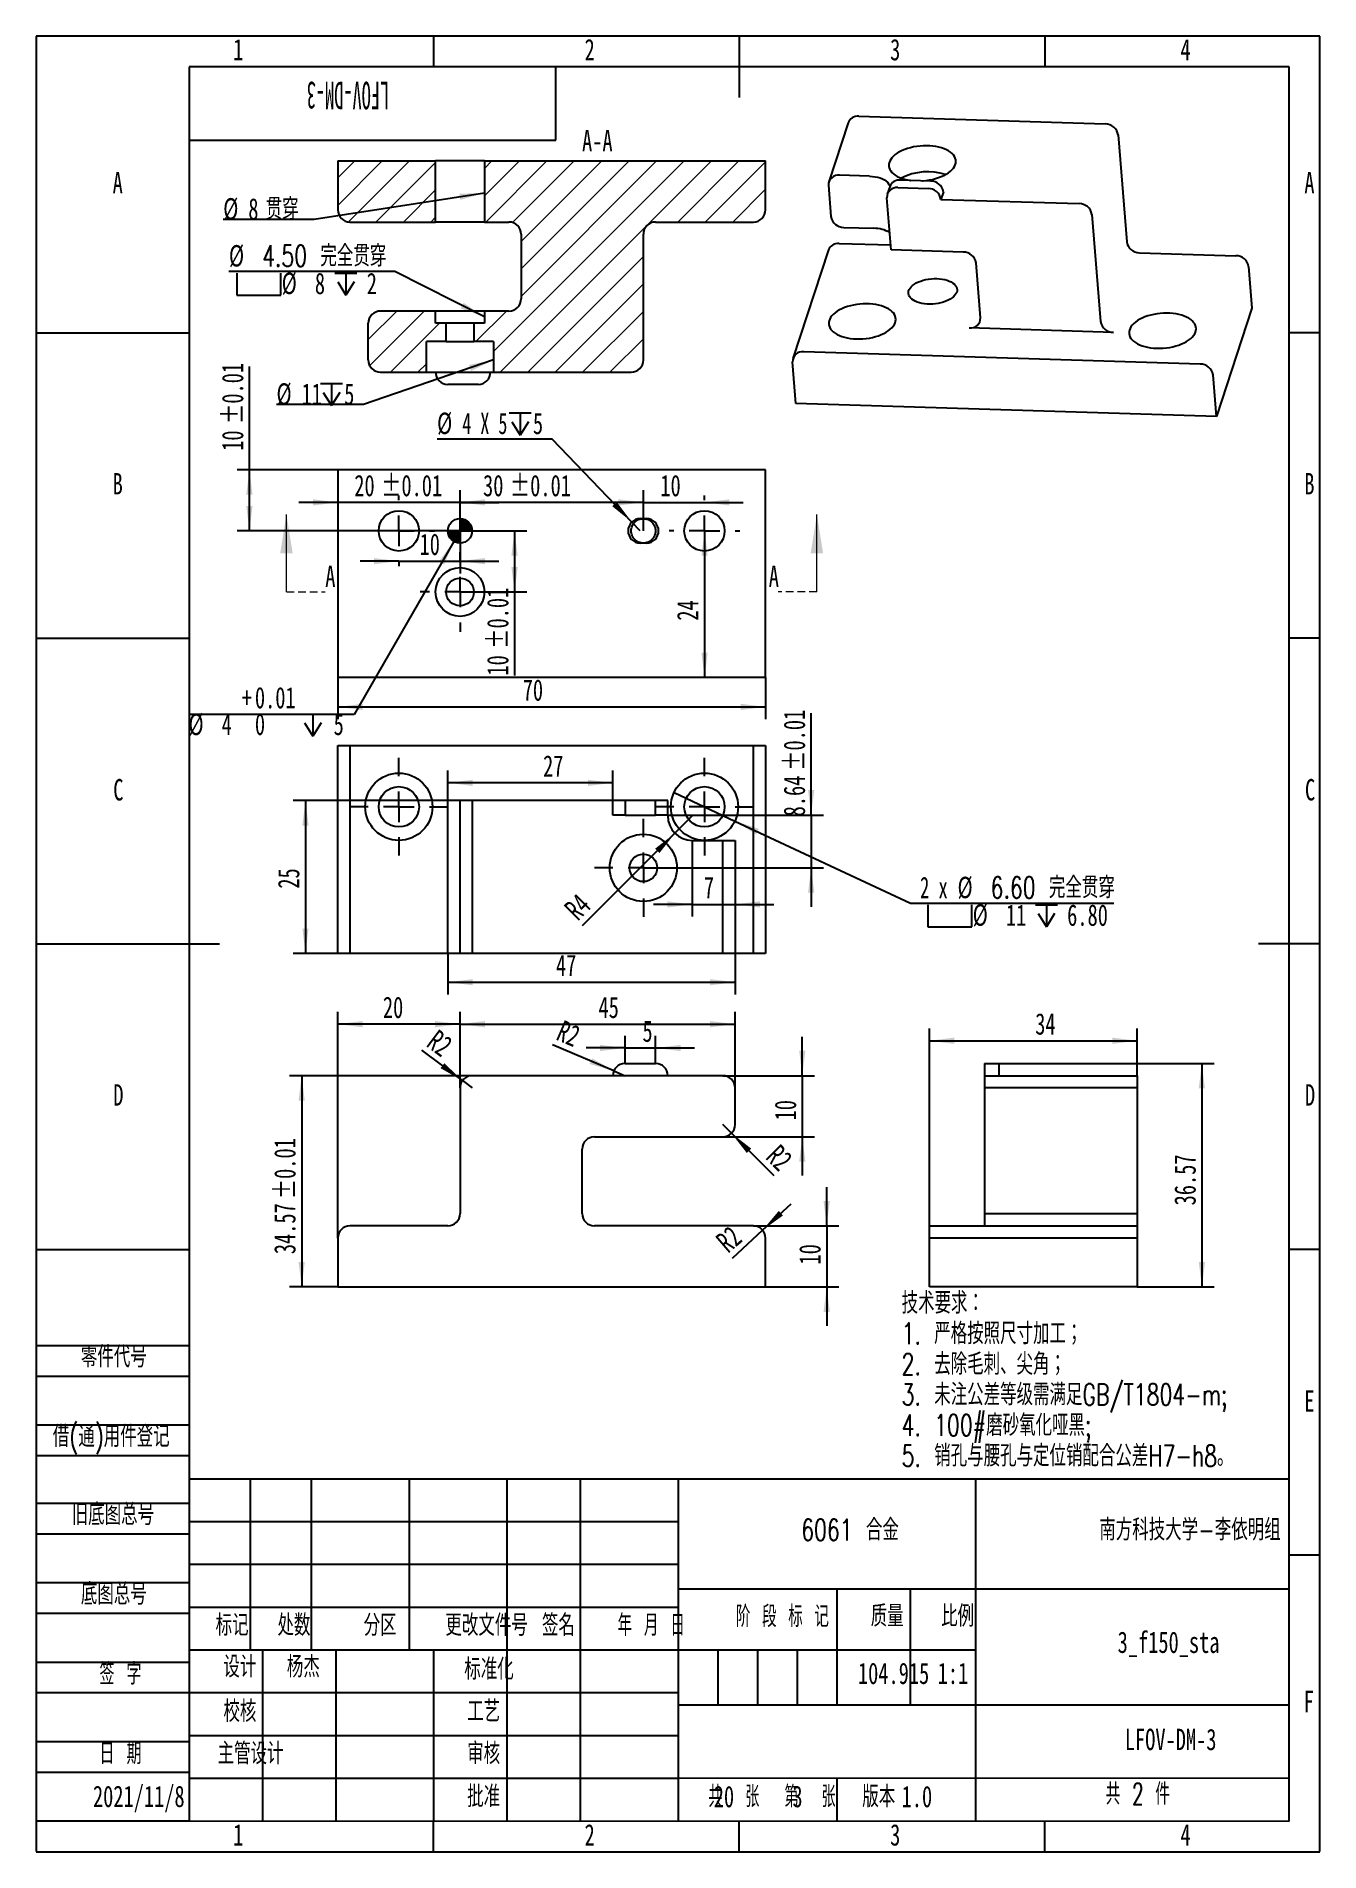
# Model space of a CAD drawing. Header units: millimetres. Extents: x 0 to 210, y 0 to 297.
import ezdxf

# ---------------------------------------------------------------- set-up
doc = ezdxf.new("R2010")
doc.units = ezdxf.units.MM
doc.linetypes.add('CENTERX2', pattern=[20.32, 12.7, -2.54, 2.54, -2.54])
doc.linetypes.add('HIDDEN', pattern=[1.905, 1.27, -0.635])
doc.layers.add('图框', color=7, linetype='Continuous')
doc.layers.add('图纸格式', color=7, linetype='Continuous')
doc.layers.add('根据设置的颜色创建', color=7, linetype='Continuous', lineweight=25)
doc.styles.add('SLDTEXTSTYLE0', font='TXT', dxfattribs={"width": 0.7, "bigfont": 'bigfont'})
doc.styles.add('SLDTEXTSTYLE1', font='TXT', dxfattribs={"width": 0.62, "bigfont": 'bigfont'})
doc.styles.add('SLDTEXTSTYLE2', font='TXT', dxfattribs={"width": 0.614286, "bigfont": 'bigfont'})
doc.styles.add('SLDTEXTSTYLE3', font='TXT', dxfattribs={"width": 0.6, "bigfont": 'bigfont'})
doc.styles.add('SLDTEXTSTYLE4', font='TXT', dxfattribs={"width": 0.633333, "bigfont": 'bigfont'})
doc.styles.add('SLDTEXTSTYLE5', font='TXT', dxfattribs={"width": 0.7})
doc.styles.add('SLDTEXTSTYLE6', font='TXT', dxfattribs={"width": 0.49})
doc.styles.add('SLDTEXTSTYLE7', font='TXT', dxfattribs={"width": 0.633333})
doc.styles.add('SLDTEXTSTYLE8', font='TXT', dxfattribs={"width": 0.62})
doc.dimstyles.new('SLDDIMSTYLE0', dxfattribs={"dimtxt": 3.5, "dimasz": 4.08, "dimexe": 0, "dimexo": 0.0625, "dimgap": 0.875, "dimtad": 2, "dimrnd": 1e-09, "dimzin": 12, "dimdsep": 46, "dimtxsty": 'SLDTEXTSTYLE5', "dimsah": 1, "dimcen": 0.09, "dimadec": 0, "dimazin": 3, "dimtol": 1, "dimtp": 0.01, "dimtm": 0.01, "dimtfac": 1, "dimtofl": 0, "dimtmove": 0, "dimatfit": 3, "dimfxl": 0, "dimfrac": 2, "dimtolj": 1, "dimarcsym": 0})
doc.dimstyles.new('SLDDIMSTYLE1', dxfattribs={"dimtxt": 3.5, "dimasz": 4.08, "dimexe": 0, "dimexo": 0.0625, "dimgap": 0.875, "dimtad": 2, "dimrnd": 1e-09, "dimzin": 12, "dimdsep": 46, "dimtxsty": 'SLDTEXTSTYLE5', "dimsah": 1, "dimcen": 0.09, "dimadec": 0, "dimazin": 3, "dimtfac": 1, "dimtmove": 0, "dimatfit": 0, "dimfxl": 0, "dimfrac": 2, "dimtolj": 1, "dimtzin": 12, "dimarcsym": 0})
doc.dimstyles.new('SLDDIMSTYLE2', dxfattribs={"dimtxt": 3.5, "dimasz": 4.08, "dimexe": 0, "dimexo": 0.0625, "dimgap": 0.875, "dimtad": 2, "dimrnd": 1e-09, "dimzin": 12, "dimdsep": 46, "dimtxsty": 'SLDTEXTSTYLE5', "dimsah": 1, "dimcen": 0.09, "dimadec": 0, "dimazin": 3, "dimtfac": 1, "dimtofl": 0, "dimtmove": 0, "dimatfit": 3, "dimfxl": 0, "dimfrac": 2, "dimtolj": 1, "dimtzin": 12, "dimarcsym": 0})
doc.dimstyles.new('SLDDIMSTYLE3', dxfattribs={"dimtxt": 3.5, "dimasz": 4.08, "dimexe": 0, "dimexo": 0.0625, "dimgap": 0.875, "dimtad": 2, "dimrnd": 1e-09, "dimzin": 12, "dimdsep": 46, "dimtxsty": 'SLDTEXTSTYLE5', "dimsah": 1, "dimcen": 0, "dimadec": 0, "dimazin": 3, "dimtfac": 1, "dimtofl": 0, "dimtmove": 0, "dimatfit": 3, "dimfxl": 0, "dimfrac": 2, "dimtolj": 1, "dimtzin": 12, "dimarcsym": 0})
doc.dimstyles.new('SLDDIMSTYLE4', dxfattribs={"dimtxt": 3.5, "dimasz": 4.08, "dimexe": 0, "dimexo": 0.0625, "dimgap": 0.875, "dimtad": 2, "dimrnd": 1e-09, "dimzin": 12, "dimdsep": 46, "dimtxsty": 'SLDTEXTSTYLE5', "dimsah": 1, "dimcen": 0, "dimadec": 0, "dimazin": 3, "dimtfac": 1, "dimtofl": 0, "dimtmove": 1, "dimatfit": 3, "dimfxl": 0, "dimfrac": 2, "dimtolj": 1, "dimtzin": 12, "dimarcsym": 0})
doc.dimstyles.new('SLDDIMSTYLE5', dxfattribs={"dimtxt": 3.5, "dimasz": 4.08, "dimexe": 0, "dimexo": 0.0625, "dimgap": 0.875, "dimtad": 2, "dimrnd": 1e-09, "dimzin": 12, "dimdsep": 46, "dimtxsty": 'SLDTEXTSTYLE5', "dimsah": 1, "dimcen": 0.09, "dimadec": 0, "dimazin": 3, "dimtol": 1, "dimtp": 0.01, "dimtm": 0.01, "dimtfac": 1, "dimtmove": 0, "dimatfit": 0, "dimfxl": 0, "dimfrac": 2, "dimtolj": 1, "dimarcsym": 0})
doc.dimstyles.new('SLDDIMSTYLE6', dxfattribs={"dimtxt": 3.5, "dimasz": 4.08, "dimexe": 0, "dimexo": 0.0625, "dimgap": 0.875, "dimtad": 0, "dimtih": 1, "dimtoh": 1, "dimrnd": 1e-09, "dimzin": 4, "dimdsep": 46, "dimtxsty": 'SLDTEXTSTYLE5', "dimblk1": 'NONE', "dimsah": 1, "dimcen": 0, "dimadec": 0, "dimazin": 1, "dimtfac": 1, "dimtmove": 0, "dimatfit": 3, "dimldrblk": 'NONE', "dimfxl": 0, "dimfrac": 2, "dimtolj": 1, "dimtzin": 12, "dimarcsym": 0})
doc.dimstyles.new('SLDDIMSTYLE7', dxfattribs={"dimtxt": 3.5, "dimasz": 4.08, "dimexe": 0, "dimexo": 0.0625, "dimgap": 0.875, "dimtad": 0, "dimtih": 1, "dimtoh": 1, "dimdec": 6, "dimrnd": 1e-09, "dimzin": 12, "dimdsep": 46, "dimtxsty": 'SLDTEXTSTYLE5', "dimblk1": 'NONE', "dimsah": 1, "dimcen": 0, "dimadec": 0, "dimazin": 3, "dimtol": 1, "dimtp": 0.012, "dimtfac": 1, "dimtmove": 0, "dimatfit": 3, "dimldrblk": 'NONE', "dimfxl": 0, "dimfrac": 2, "dimtolj": 1, "dimtzin": 0, "dimarcsym": 0})
doc.dimstyles.new('SLDDIMSTYLE8', dxfattribs={"dimtxt": 3.5, "dimasz": 4.08, "dimexe": 0, "dimexo": 0.0625, "dimgap": 0.875, "dimtad": 0, "dimtih": 1, "dimtoh": 1, "dimdec": 6, "dimrnd": 1e-09, "dimzin": 12, "dimdsep": 46, "dimtxsty": 'SLDTEXTSTYLE5', "dimsah": 1, "dimcen": 0, "dimadec": 0, "dimazin": 3, "dimtfac": 1, "dimtofl": 0, "dimtmove": 0, "dimatfit": 3, "dimfxl": 0, "dimfrac": 2, "dimtolj": 1, "dimtzin": 12, "dimarcsym": 0})
doc.dimstyles.new('SLDDIMSTYLE9', dxfattribs={"dimtxt": 3.5, "dimasz": 4.08, "dimexe": 0, "dimexo": 0.0625, "dimgap": 0.875, "dimtad": 0, "dimtih": 1, "dimtoh": 1, "dimrnd": 1e-09, "dimzin": 12, "dimdsep": 46, "dimtxsty": 'SLDTEXTSTYLE5', "dimblk1": 'NONE', "dimsah": 1, "dimcen": 0, "dimadec": 0, "dimazin": 3, "dimtfac": 1, "dimtmove": 0, "dimatfit": 3, "dimldrblk": 'NONE', "dimfxl": 0, "dimfrac": 2, "dimtolj": 1, "dimtzin": 12, "dimarcsym": 0})

msp = doc.modelspace()

# ---------------------------------------------------------------- texts
at = {"color": 7, "linetype": 'Continuous', "lineweight": 0, "char_height": 3.5, "attachment_point": 2, "style": 'SLDTEXTSTYLE5'}
for s, insert in [('1', (33.0444444, 296.5679808)), ('2', (90.5444444, 296.5679808)), ('3', (140.5444444, 296.5679808)), ('4', (188.0444444, 296.5679808))]:
    msp.add_mtext(s, dxfattribs=dict(at, insert=insert))
at = {"color": 7, "linetype": 'Continuous', "char_height": 3.5, "attachment_point": 1, "style": 'SLDTEXTSTYLE5'}
for insert in [(47.2779172, 210.4121336), (119.849496, 210.4121336)]:
    msp.add_mtext('A', dxfattribs=dict(at, insert=insert))
at = {"layer": '图框', "insert": (50.9924633, 285.064406), "char_height": 4.5, "attachment_point": 2, "rotation": 180, "style": 'SLDTEXTSTYLE6'}
msp.add_mtext('LFOV-DM-3', dxfattribs=at)
at = {"layer": '图框', "char_height": 3.5}
for s, insert, attachment_point, style in [('A', (13.3203125, 274.7909201), 2, 'SLDTEXTSTYLE5'), ('A', (208.3203125, 274.7909201), 2, 'SLDTEXTSTYLE5'), ('B', (13.3203125, 225.5409201), 2, 'SLDTEXTSTYLE5'), ('B', (208.3203125, 225.5409201), 2, 'SLDTEXTSTYLE5'), ('C', (13.4272569, 175.4760692), 2, 'SLDTEXTSTYLE5'), ('C', (208.4272569, 175.4760692), 2, 'SLDTEXTSTYLE5'), ('D', (13.4296875, 125.5409201), 2, 'SLDTEXTSTYLE5'), ('D', (208.4296875, 125.5409201), 2, 'SLDTEXTSTYLE5'), ('零件代号', (7.2921167, 82.703292), 1, 'SLDTEXTSTYLE0'), ('E', (208.3178819, 75.4760692), 2, 'SLDTEXTSTYLE5'), ('借(通)用件登记', (2.7046163, 69.6777326), 1, 'SLDTEXTSTYLE0'), ('旧底图总号', (5.7921164, 56.9053), 1, 'SLDTEXTSTYLE0'), ('6061 合金', (133.1513393, 54.3990529), 2, 'SLDTEXTSTYLE0'), ('南方科技大学-李依明组', (188.7790183, 54.3990529), 2, 'SLDTEXTSTYLE0'), ('底图总号', (7.2921167, 43.8852641), 1, 'SLDTEXTSTYLE0'), ('标记', (32.0401075, 38.7885598), 2, 'SLDTEXTSTYLE0'), ('处数', (42.160637, 38.7885598), 2, 'SLDTEXTSTYLE0'), ('分区', (56.2599008, 38.7885598), 2, 'SLDTEXTSTYLE0'), ('更改文件号', (73.6804743, 38.7885598), 2, 'SLDTEXTSTYLE0'), ('签名', (85.4411077, 38.7885598), 2, 'SLDTEXTSTYLE0'), ('年 月 日', (100.6172965, 38.7885598), 2, 'SLDTEXTSTYLE1'), ('阶 段 标 记', (122.0830501, 40.2162471), 2, 'SLDTEXTSTYLE2'), ('质量', (139.226661, 40.2861817), 2, 'SLDTEXTSTYLE0'), ('比例', (150.7591423, 40.2861817), 2, 'SLDTEXTSTYLE0'), ('3_f150_sta', (185.2705109, 35.9934112), 2, 'SLDTEXTSTYLE5'), ('签 字', (13.7674931, 30.806994), 2, 'SLDTEXTSTYLE4'), ('设计', (33.310827, 31.9727612), 2, 'SLDTEXTSTYLE0'), ('杨杰', (43.691887, 31.9727615), 2, 'SLDTEXTSTYLE0'), ('标准化', (74.0740412, 31.5920386), 2, 'SLDTEXTSTYLE0'), ('104.915', (140.276916, 30.9083536), 2, 'SLDTEXTSTYLE5'), ('1:1', (149.9862256, 30.9083536), 2, 'SLDTEXTSTYLE5'), ('校核', (33.310827, 24.7021677), 2, 'SLDTEXTSTYLE0'), ('工艺', (73.1966105, 24.7021677), 2, 'SLDTEXTSTYLE0'), ('F', (208.2243055, 26.2909201), 2, 'SLDTEXTSTYLE5'), ('日 期', (13.7674931, 17.7869982), 2, 'SLDTEXTSTYLE4'), ('主管设计', (35.0608271, 17.7879105), 2, 'SLDTEXTSTYLE0'), ('审核', (73.1966105, 17.7973832), 2, 'SLDTEXTSTYLE0'), ('LFOV-DM-3', (185.6120044, 20.0842047), 2, 'SLDTEXTSTYLE5'), ('2021/11/8', (16.7685052, 10.7783984), 2, 'SLDTEXTSTYLE5'), ('批准', (73.199041, 10.7783982), 2, 'SLDTEXTSTYLE0'), ('共  张', (114.1366995, 10.7483197), 2, 'SLDTEXTSTYLE3'), ('20', (110.8485013, 10.74832), 1, 'SLDTEXTSTYLE5'), ('第  张', (126.6114846, 10.7483197), 2, 'SLDTEXTSTYLE3'), ('3', (123.7235415, 10.74832), 1, 'SLDTEXTSTYLE5'), ('版本', (137.8522733, 10.7483197), 2, 'SLDTEXTSTYLE0'), ('1.0', (141.5890189, 10.74832), 1, 'SLDTEXTSTYLE5'), ('共 2 件', (174.9856153, 11.166375), 1, 'SLDTEXTSTYLE1'), ('1', (33.0444444, 4.4760692), 2, 'SLDTEXTSTYLE5'), ('2', (90.5444444, 4.4760692), 2, 'SLDTEXTSTYLE5'), ('3', (140.5444444, 4.4760692), 2, 'SLDTEXTSTYLE5'), ('4', (188.0444444, 4.4760692), 2, 'SLDTEXTSTYLE5')]:
    msp.add_mtext(s, dxfattribs=dict(at, insert=insert, attachment_point=attachment_point, style=style))
at = {"layer": '根据设置的颜色创建', "insert": (91.7992701, 281.6601131), "char_height": 3.5, "attachment_point": 2, "style": 'SLDTEXTSTYLE5'}
msp.add_mtext('A-A', dxfattribs=at)

# ---------------------------------------------------------------- blocks, each defined once
blk = doc.blocks.new('SW_NOTE_0')
at = {"layer": '图纸格式', "color": 0, "char_height": 3.5, "attachment_point": 1, "style": 'SLDTEXTSTYLE0'}
for s, insert in [('技术要求：', (0, 4.51)), ('1. 严格按照尺寸加工；', (0, -0.49)), ('2. 去除毛刺、尖角；', (0, -5.49)), ('3. 未注公差等级需满足GB/T1804-m;', (0, -10.49)), ('4. 100#磨砂氧化哑黑;', (0, -15.49)), ('5. 销孔与腰孔与定位销配合公差H7-h8。', (0, -20.49))]:
    blk.add_mtext(s, dxfattribs=dict(at, insert=insert))
blk = doc.blocks.new('_D')
at = {"layer": '根据设置的颜色创建'}
for p, q in [((71.33, 126.94), (41.42, 126.94)), ((43.42, 126.94), (43.42, 92.37)), ((49.33, 92.37), (41.42, 92.37))]:
    blk.add_line(p, q, dxfattribs=at)
for points in [[(43.42, 126.94), (42.91, 122.86), (43.93, 122.86)], [(43.42, 92.37), (43.93, 96.45), (42.91, 96.45)]]:
    blk.add_solid(points, dxfattribs=at)
at = {"layer": '根据设置的颜色创建', "char_height": 3.5, "attachment_point": 1, "rotation": 90, "style": 'SLDTEXTSTYLE5'}
for s, insert in [('±0.01', (38.91, 106.72)), ('34.57', (38.91, 97.74))]:
    blk.add_mtext(s, dxfattribs=dict(at, insert=insert))
blk = doc.blocks.new('_D_1')
at = {"layer": '根据设置的颜色创建'}
for p, q in [((129.33, 102.37), (129.33, 108.72)), ((117.33, 102.37), (131.33, 102.37)), ((129.33, 102.37), (129.33, 92.37)), ((106.03, 92.37), (131.33, 92.37)), ((129.33, 92.37), (129.33, 86.02))]:
    blk.add_line(p, q, dxfattribs=at)
for points in [[(129.33, 102.37), (129.84, 106.45), (128.82, 106.45)], [(129.33, 92.37), (128.82, 88.29), (129.84, 88.29)]]:
    blk.add_solid(points, dxfattribs=at)
at = {"layer": '根据设置的颜色创建', "insert": (124.82, 96.04), "char_height": 3.5, "attachment_point": 1, "rotation": 90, "style": 'SLDTEXTSTYLE5'}
blk.add_mtext('10', dxfattribs=at)
blk = doc.blocks.new('_D_2')
at = {"layer": '根据设置的颜色创建'}
for p, q in [((125.33, 126.94), (125.33, 133.29)), ((112.33, 126.94), (127.33, 126.94)), ((125.33, 126.94), (125.33, 116.94)), ((112.33, 116.94), (127.33, 116.94)), ((125.33, 116.94), (125.33, 110.59))]:
    blk.add_line(p, q, dxfattribs=at)
for points in [[(125.33, 126.94), (125.84, 131.02), (124.83, 131.02)], [(125.33, 116.94), (124.83, 112.86), (125.84, 112.86)]]:
    blk.add_solid(points, dxfattribs=at)
at = {"layer": '根据设置的颜色创建', "insert": (120.82, 119.62), "char_height": 3.5, "attachment_point": 1, "rotation": 90, "style": 'SLDTEXTSTYLE5'}
blk.add_mtext('10', dxfattribs=at)
blk = doc.blocks.new('_D_3')
at = {"layer": '根据设置的颜色创建'}
for p, q in [((49.33, 100.37), (49.33, 137.37)), ((69.33, 124.94), (69.33, 137.37)), ((69.33, 135.37), (49.33, 135.37))]:
    blk.add_line(p, q, dxfattribs=at)
for points in [[(49.33, 135.37), (53.41, 134.86), (53.41, 135.88)], [(69.33, 135.37), (65.25, 135.88), (65.25, 134.86)]]:
    blk.add_solid(points, dxfattribs=at)
at = {"layer": '根据设置的颜色创建', "insert": (56.71, 139.88), "char_height": 3.5, "attachment_point": 1, "style": 'SLDTEXTSTYLE5'}
blk.add_mtext('20', dxfattribs=at)
blk = doc.blocks.new('_D_4')
at = {"layer": '根据设置的颜色创建'}
for p, q in [((69.33, 124.94), (69.33, 137.37)), ((114.33, 124.94), (114.33, 137.37)), ((69.33, 135.37), (114.33, 135.37))]:
    blk.add_line(p, q, dxfattribs=at)
for points in [[(69.33, 135.37), (73.41, 134.86), (73.41, 135.88)], [(114.33, 135.37), (110.25, 135.88), (110.25, 134.86)]]:
    blk.add_solid(points, dxfattribs=at)
at = {"layer": '根据设置的颜色创建', "insert": (91.99, 139.88), "char_height": 3.5, "attachment_point": 1, "style": 'SLDTEXTSTYLE5'}
blk.add_mtext('45', dxfattribs=at)
blk = doc.blocks.new('_D_5')
at = {"layer": '根据设置的颜色创建'}
for q in [(84.49, 131.99), (96.33, 126.94)]:
    blk.add_line((94.49, 127.72), q, dxfattribs=at)
blk.add_solid([(94.49, 127.72), (90.94, 129.79), (90.54, 128.86)], dxfattribs=at)
at = {"layer": '根据设置的颜色创建', "insert": (86.25, 136.11), "char_height": 3.5, "attachment_point": 1, "rotation": 336.8663, "style": 'SLDTEXTSTYLE5'}
blk.add_mtext('R2', dxfattribs=at)
blk = doc.blocks.new('_D_6')
at = {"layer": '根据设置的颜色创建'}
for p, q in [((96.33, 131.47), (89.98, 131.47)), ((96.33, 128.94), (96.33, 133.47)), ((96.33, 131.47), (101.33, 131.47)), ((101.33, 128.94), (101.33, 133.47)), ((101.33, 131.47), (107.68, 131.47))]:
    blk.add_line(p, q, dxfattribs=at)
for points in [[(96.33, 131.47), (92.25, 131.98), (92.25, 130.96)], [(101.33, 131.47), (105.41, 130.96), (105.41, 131.98)]]:
    blk.add_solid(points, dxfattribs=at)
at = {"layer": '根据设置的颜色创建', "insert": (99.18, 135.98), "char_height": 3.5, "attachment_point": 1, "style": 'SLDTEXTSTYLE5'}
blk.add_mtext('5', dxfattribs=at)
blk = doc.blocks.new('_D_7')
at = {"layer": '根据设置的颜色创建'}
for q in [(123.5, 105.99), (113.84, 97.01)]:
    blk.add_line((118.85, 101.67), q, dxfattribs=at)
blk.add_solid([(118.85, 101.67), (122.18, 104.07), (121.49, 104.82)], dxfattribs=at)
at = {"layer": '根据设置的颜色创建', "insert": (110.91, 100.44), "char_height": 3.5, "attachment_point": 1, "rotation": 40.527, "style": 'SLDTEXTSTYLE5'}
blk.add_mtext('R2', dxfattribs=at)
blk = doc.blocks.new('_D_8')
at = {"layer": '根据设置的颜色创建'}
for q in [(112.33, 118.94), (120.66, 110.61)]:
    blk.add_line((113.74, 117.52), q, dxfattribs=at)
blk.add_solid([(113.74, 117.52), (116.27, 114.28), (116.99, 115)], dxfattribs=at)
at = {"layer": '根据设置的颜色创建', "insert": (121.65, 115.93), "char_height": 3.5, "attachment_point": 1, "rotation": 315, "style": 'SLDTEXTSTYLE5'}
blk.add_mtext('R2', dxfattribs=at)
blk = doc.blocks.new('_D_9')
at = {"layer": '根据设置的颜色创建'}
for q in [(63.08, 131.09), (71.33, 124.94)]:
    blk.add_line((69.72, 126.13), q, dxfattribs=at)
blk.add_solid([(69.72, 126.13), (66.76, 128.98), (66.15, 128.17)], dxfattribs=at)
at = {"layer": '根据设置的颜色创建', "insert": (65.74, 134.66), "char_height": 3.5, "attachment_point": 1, "rotation": 323.2761, "style": 'SLDTEXTSTYLE5'}
blk.add_mtext('R2', dxfattribs=at)
blk = doc.blocks.new('_D_10')
at = {"layer": '根据设置的颜色创建'}
for p, q in [((67.33, 146.94), (67.33, 140.23)), ((114.33, 146.94), (114.33, 140.23)), ((67.33, 142.23), (114.33, 142.23))]:
    blk.add_line(p, q, dxfattribs=at)
for points in [[(67.33, 142.23), (71.41, 141.73), (71.41, 142.74)], [(114.33, 142.23), (110.25, 142.74), (110.25, 141.73)]]:
    blk.add_solid(points, dxfattribs=at)
at = {"layer": '根据设置的颜色创建', "insert": (85.03, 146.75), "char_height": 3.5, "attachment_point": 1, "style": 'SLDTEXTSTYLE5'}
blk.add_mtext('47', dxfattribs=at)
blk = doc.blocks.new('_D_11')
at = {"layer": '根据设置的颜色创建'}
for p, q in [((67.33, 171.94), (67.33, 176.85)), ((94.33, 171.94), (94.33, 176.85)), ((94.33, 174.85), (67.33, 174.85))]:
    blk.add_line(p, q, dxfattribs=at)
for points in [[(67.33, 174.85), (71.41, 174.34), (71.41, 175.36)], [(94.33, 174.85), (90.25, 175.36), (90.25, 174.34)]]:
    blk.add_solid(points, dxfattribs=at)
at = {"layer": '根据设置的颜色创建', "insert": (82.92, 179.36), "char_height": 3.5, "attachment_point": 1, "style": 'SLDTEXTSTYLE5'}
blk.add_mtext('27', dxfattribs=at)
blk = doc.blocks.new('_D_12')
at = {"layer": '根据设置的颜色创建'}
for p, q in [((126.79, 169.58), (126.79, 186.23)), ((103.33, 169.58), (128.79, 169.58)), ((126.79, 169.58), (126.79, 160.94)), ((99.33, 160.94), (128.79, 160.94)), ((126.79, 160.94), (126.79, 154.59))]:
    blk.add_line(p, q, dxfattribs=at)
for points in [[(126.79, 169.58), (127.3, 173.66), (126.28, 173.66)], [(126.79, 160.94), (126.28, 156.86), (127.3, 156.86)]]:
    blk.add_solid(points, dxfattribs=at)
at = {"layer": '根据设置的颜色创建', "char_height": 3.5, "attachment_point": 1, "rotation": 90, "style": 'SLDTEXTSTYLE5'}
for s, insert in [('±0.01', (122.28, 176.81)), ('8.64', (122.28, 169.37))]:
    blk.add_mtext(s, dxfattribs=dict(at, insert=insert))
blk = doc.blocks.new('_D_13')
at = {"layer": '根据设置的颜色创建'}
for p, q in [((67.33, 171.94), (42.04, 171.94)), ((44.04, 171.94), (44.04, 146.94)), ((51.33, 146.94), (42.04, 146.94))]:
    blk.add_line(p, q, dxfattribs=at)
for points in [[(44.04, 171.94), (43.53, 167.86), (44.55, 167.86)], [(44.04, 146.94), (44.55, 151.02), (43.53, 151.02)]]:
    blk.add_solid(points, dxfattribs=at)
at = {"layer": '根据设置的颜色创建', "insert": (39.53, 157.54), "char_height": 3.5, "attachment_point": 1, "rotation": 90, "style": 'SLDTEXTSTYLE5'}
blk.add_mtext('25', dxfattribs=at)
blk = doc.blocks.new('_D_14')
at = {"layer": '根据设置的颜色创建'}
for q in [(107.33, 169.44), (89.33, 151.44)]:
    blk.add_line((104.5, 166.61), q, dxfattribs=at)
blk.add_solid([(104.5, 166.61), (101.26, 164.09), (101.97, 163.37)], dxfattribs=at)
at = {"layer": '根据设置的颜色创建', "insert": (86.14, 154.62), "char_height": 3.5, "attachment_point": 1, "rotation": 45, "style": 'SLDTEXTSTYLE5'}
blk.add_mtext('R4', dxfattribs=at)
blk = doc.blocks.new('_D_15')
at = {"layer": '根据设置的颜色创建'}
for p, q in [((107.33, 165.44), (107.33, 152.97)), ((107.33, 154.97), (100.98, 154.97)), ((107.33, 154.97), (114.33, 154.97)), ((114.33, 154.97), (120.68, 154.97))]:
    blk.add_line(p, q, dxfattribs=at)
for points in [[(107.33, 154.97), (103.25, 155.47), (103.25, 154.46)], [(114.33, 154.97), (118.41, 154.46), (118.41, 155.47)]]:
    blk.add_solid(points, dxfattribs=at)
at = {"layer": '根据设置的颜色创建', "insert": (109.23, 159.48), "char_height": 3.5, "attachment_point": 1, "style": 'SLDTEXTSTYLE5'}
blk.add_mtext('7', dxfattribs=at)
blk = doc.blocks.new('SW_SYMBOL_HOLE_SPOT')
at = {"layer": '根据设置的颜色创建', "color": 0}
for p, q in [((0, 875), (0, 75)), ((1600, 75), (1600, 875)), ((0, 75), (1600, 75))]:
    blk.add_line(p, q, dxfattribs=at)
blk = doc.blocks.new('SW_SYMBOL_HOLE_DEPTH')
at = {"layer": '根据设置的颜色创建', "color": 0}
for p, q in [((0, 875), (800, 875)), ((400, 875), (400, 75)), ((100, 555), (400, 75)), ((700, 555), (400, 75))]:
    blk.add_line(p, q, dxfattribs=at)
blk = doc.blocks.new('_D_16')
at = {"layer": '根据设置的颜色创建'}
for p, q in [((104.35, 173.27), (114.31, 168.61)), ((114.31, 168.61), (143.02, 155.15)), ((143.02, 155.15), (176.29, 155.15))]:
    blk.add_line(p, q, dxfattribs=at)
blk.add_solid([(114.31, 168.61), (117.79, 166.42), (118.22, 167.33)], dxfattribs=at)
at = {"layer": '根据设置的颜色创建', "xscale": 0.004511737089201878, "yscale": 0.004511737089201878, "zscale": 0.004511737089201878}
for name, p in [('SW_SYMBOL_HOLE_SPOT', (145.86, 150.97)), ('SW_SYMBOL_HOLE_DEPTH', (163.47, 150.97))]:
    blk.add_blockref(name, p, dxfattribs=at)
at = {"layer": '根据设置的颜色创建', "char_height": 3.5, "attachment_point": 1}
for s, insert, style in [('2 x', (144.61, 159.48), 'SLDTEXTSTYLE7'), ('%%c', (150.74, 159.49), 'SLDTEXTSTYLE5'), ('6.60 完全贯穿', (156.16, 159.48), 'SLDTEXTSTYLE0'), ('%%c', (153.22, 154.98), 'SLDTEXTSTYLE5'), ('11', (158.65, 154.96), 'SLDTEXTSTYLE5'), ('6.80', (168.68, 154.96), 'SLDTEXTSTYLE5')]:
    blk.add_mtext(s, dxfattribs=dict(at, insert=insert, style=style))
blk = doc.blocks.new('_None')
blk = doc.blocks.new('SW_CENTERMARKSYMBOL_0')
at = {"layer": '根据设置的颜色创建', "color": 0}
for p, q in [((0, 5), (0, 8)), ((-5, 0), (-8, 0)), ((0, 0), (-2.5, 0)), ((0, 0), (0, 2.5)), ((0, 0), (0, -2.5)), ((0, 0), (2.5, 0)), ((5, 0), (8, 0)), ((0, -5), (0, -8))]:
    blk.add_line(p, q, dxfattribs=at)
blk = doc.blocks.new('SW_CENTERMARKSYMBOL_1')
at = {"layer": '根据设置的颜色创建', "color": 0}
for p, q in [((0, 5), (0, 6.5)), ((-5, 0), (-6.5, 0)), ((0, 0), (-2.5, 0)), ((0, 0), (0, 2.5)), ((0, 0), (0, -2.5)), ((0, 0), (2.5, 0)), ((5, 0), (6.5, 0)), ((0, -5), (0, -6.5))]:
    blk.add_line(p, q, dxfattribs=at)
blk = doc.blocks.new('SW_CENTERMARKSYMBOL_2')
at = {"layer": '根据设置的颜色创建', "color": 0}
for p, q in [((0, 5), (0, 8)), ((-5, 0), (-8, 0)), ((0, 0), (-2.5, 0)), ((0, 0), (0, 2.5)), ((0, 0), (0, -2.5)), ((0, 0), (2.5, 0)), ((5, 0), (8, 0)), ((0, -5), (0, -8))]:
    blk.add_line(p, q, dxfattribs=at)
blk = doc.blocks.new('SW_CENTERMARKSYMBOL_3')
at = {"layer": '根据设置的颜色创建', "color": 0}
for p, q in [((0, 5), (0, 8)), ((-5, 0), (-8, 0)), ((0, 0), (-2.5, 0)), ((0, 0), (0, 2.5)), ((0, 0), (0, -2.5)), ((0, 0), (2.5, 0)), ((5, 0), (8, 0)), ((0, -5), (0, -8))]:
    blk.add_line(p, q, dxfattribs=at)
blk = doc.blocks.new('_D_17')
at = {"layer": '根据设置的颜色创建'}
for p, q in [((157.51, 128.94), (192.72, 128.94)), ((190.72, 128.94), (190.72, 92.37)), ((180.14, 92.37), (192.72, 92.37))]:
    blk.add_line(p, q, dxfattribs=at)
for points in [[(190.72, 128.94), (190.21, 124.86), (191.23, 124.86)], [(190.72, 92.37), (191.23, 96.45), (190.21, 96.45)]]:
    blk.add_solid(points, dxfattribs=at)
at = {"layer": '根据设置的颜色创建', "insert": (186.21, 105.72), "char_height": 3.5, "attachment_point": 1, "rotation": 90, "style": 'SLDTEXTSTYLE5'}
blk.add_mtext('36.57', dxfattribs=at)
blk = doc.blocks.new('_D_18')
at = {"layer": '根据设置的颜色创建'}
for p, q in [((146.14, 102.37), (146.14, 134.65)), ((180.14, 126.94), (180.14, 134.65)), ((146.14, 132.65), (180.14, 132.65))]:
    blk.add_line(p, q, dxfattribs=at)
for points in [[(146.14, 132.65), (150.22, 132.14), (150.22, 133.16)], [(180.14, 132.65), (176.06, 133.16), (176.06, 132.14)]]:
    blk.add_solid(points, dxfattribs=at)
at = {"layer": '根据设置的颜色创建', "insert": (163.45, 137.16), "char_height": 3.5, "attachment_point": 1, "style": 'SLDTEXTSTYLE5'}
blk.add_mtext('34', dxfattribs=at)
blk = doc.blocks.new('_D_19')
at = {"layer": '根据设置的颜色创建'}
for p, q in [((99.33, 220.74), (92.98, 220.74)), ((99.33, 216.08), (99.33, 222.74)), ((99.33, 220.74), (109.33, 220.74)), ((109.33, 220.74), (115.68, 220.74))]:
    blk.add_line(p, q, dxfattribs=at)
for points in [[(99.33, 220.74), (95.25, 221.25), (95.25, 220.23)], [(109.33, 220.74), (113.41, 220.23), (113.41, 221.25)]]:
    blk.add_solid(points, dxfattribs=at)
at = {"layer": '根据设置的颜色创建', "insert": (102.11, 225.25), "char_height": 3.5, "attachment_point": 1, "style": 'SLDTEXTSTYLE5'}
blk.add_mtext('10', dxfattribs=at)
blk = doc.blocks.new('_D_20')
at = {"layer": '根据设置的颜色创建'}
for p, q in [((69.33, 216.08), (69.33, 222.74)), ((99.33, 220.74), (69.33, 220.74)), ((99.33, 216.08), (99.33, 222.74))]:
    blk.add_line(p, q, dxfattribs=at)
for points in [[(69.33, 220.74), (73.41, 220.23), (73.41, 221.25)], [(99.33, 220.74), (95.25, 221.25), (95.25, 220.23)]]:
    blk.add_solid(points, dxfattribs=at)
at = {"layer": '根据设置的颜色创建', "char_height": 3.5, "attachment_point": 1, "style": 'SLDTEXTSTYLE5'}
for s, insert in [('30', (73.1, 225.25)), ('±0.01', (77.48, 225.25))]:
    blk.add_mtext(s, dxfattribs=dict(at, insert=insert))
blk = doc.blocks.new('_D_21')
at = {"layer": '根据设置的颜色创建'}
for p, q in [((49.33, 192.08), (49.33, 185.28)), ((119.33, 192.08), (119.33, 185.28)), ((49.33, 187.28), (119.33, 187.28))]:
    blk.add_line(p, q, dxfattribs=at)
for points in [[(49.33, 187.28), (53.41, 186.77), (53.41, 187.79)], [(119.33, 187.28), (115.25, 187.79), (115.25, 186.77)]]:
    blk.add_solid(points, dxfattribs=at)
at = {"layer": '根据设置的颜色创建', "insert": (79.59, 191.79), "char_height": 3.5, "attachment_point": 1, "rotation": 0, "style": 'SLDTEXTSTYLE5'}
blk.add_mtext('70', dxfattribs=at)
blk = doc.blocks.new('_D_22')
at = {"layer": '根据设置的颜色创建'}
for p, q in [((69.33, 216.08), (69.33, 209.13)), ((59.33, 211.13), (52.98, 211.13)), ((59.33, 211.13), (69.33, 211.13)), ((69.33, 211.13), (75.68, 211.13))]:
    blk.add_line(p, q, dxfattribs=at)
for points in [[(59.33, 211.13), (55.25, 211.63), (55.25, 210.62)], [(69.33, 211.13), (73.41, 210.62), (73.41, 211.63)]]:
    blk.add_solid(points, dxfattribs=at)
at = {"layer": '根据设置的颜色创建', "insert": (62.71, 215.64), "char_height": 3.5, "attachment_point": 1, "style": 'SLDTEXTSTYLE5'}
blk.add_mtext('10', dxfattribs=at)
blk = doc.blocks.new('_D_23')
at = {"layer": '根据设置的颜色创建'}
for p, q in [((69.33, 216.08), (80.25, 216.08)), ((78.25, 216.08), (78.25, 206.08)), ((69.33, 206.08), (80.25, 206.08)), ((78.25, 206.08), (78.25, 192.4))]:
    blk.add_line(p, q, dxfattribs=at)
for points in [[(78.25, 216.08), (77.74, 212), (78.76, 212)], [(78.25, 206.08), (78.76, 210.16), (77.74, 210.16)]]:
    blk.add_solid(points, dxfattribs=at)
at = {"layer": '根据设置的颜色创建', "char_height": 3.5, "attachment_point": 1, "rotation": 90, "style": 'SLDTEXTSTYLE5'}
for s, insert in [('±0.01', (73.74, 196.78)), ('10', (73.74, 192.4))]:
    blk.add_mtext(s, dxfattribs=dict(at, insert=insert))
blk = doc.blocks.new('_D_24')
at = {"layer": '根据设置的颜色创建'}
blk.add_line((109.35, 216.08), (109.35, 192.08), dxfattribs=at)
for points in [[(109.35, 216.08), (108.84, 212), (109.85, 212)], [(109.35, 192.08), (109.85, 196.16), (108.84, 196.16)]]:
    blk.add_solid(points, dxfattribs=at)
at = {"layer": '根据设置的颜色创建', "insert": (104.83, 201.39), "char_height": 3.5, "attachment_point": 1, "rotation": 90, "style": 'SLDTEXTSTYLE5'}
blk.add_mtext('24', dxfattribs=at)
blk = doc.blocks.new('_D_25')
at = {"layer": '根据设置的颜色创建'}
for p, q in [((70.33, 217.81), (68.33, 214.35)), ((68.33, 214.35), (51.99, 186.05)), ((51.99, 186.05), (24.9, 186.05))]:
    blk.add_line(p, q, dxfattribs=at)
blk.add_solid([(68.33, 214.35), (65.85, 211.07), (66.73, 210.56)], dxfattribs=at)
at = {"layer": '根据设置的颜色创建', "xscale": 0.004511737089201878, "yscale": 0.004511737089201878, "zscale": 0.004511737089201878}
blk.add_blockref('SW_SYMBOL_HOLE_DEPTH', (43.44, 182.17), dxfattribs=at)
at = {"layer": '根据设置的颜色创建', "char_height": 3.5, "attachment_point": 1, "style": 'SLDTEXTSTYLE5'}
for s, insert in [('0.01', (35.77, 190.54)), ('+', (33.61, 190.54)), ('%%c', (24.9, 186.18)), ('4', (30.33, 186.17)), ('0', (35.77, 186.18)), ('5', (48.65, 186.17))]:
    blk.add_mtext(s, dxfattribs=dict(at, insert=insert))
blk = doc.blocks.new('_D_26')
at = {"layer": '根据设置的颜色创建'}
for p, q in [((84.39, 231.08), (65.58, 231.08)), ((97.44, 217.52), (84.39, 231.08)), ((98.83, 216.08), (97.44, 217.52))]:
    blk.add_line(p, q, dxfattribs=at)
blk.add_solid([(97.44, 217.52), (94.98, 220.81), (94.25, 220.11)], dxfattribs=at)
at = {"layer": '根据设置的颜色创建', "xscale": 0.004511737089201878, "yscale": 0.004511737089201878, "zscale": 0.004511737089201878}
blk.add_blockref('SW_SYMBOL_HOLE_DEPTH', (77.36, 231.42), dxfattribs=at)
at = {"layer": '根据设置的颜色创建', "char_height": 3.5, "attachment_point": 1}
for s, insert, style in [('%%c', (65.58, 235.43), 'SLDTEXTSTYLE5'), ('4 X 5', (69.7, 235.41), 'SLDTEXTSTYLE8'), ('5', (81.26, 235.41), 'SLDTEXTSTYLE5')]:
    blk.add_mtext(s, dxfattribs=dict(at, insert=insert, style=style))
blk = doc.blocks.new('_D_27')
at = {"layer": '根据设置的颜色创建'}
for p, q in [((49.33, 220.74), (42.98, 220.74)), ((69.33, 220.74), (49.33, 220.74)), ((69.33, 216.08), (69.33, 222.74)), ((69.33, 220.74), (75.68, 220.74))]:
    blk.add_line(p, q, dxfattribs=at)
for points in [[(49.33, 220.74), (45.25, 221.25), (45.25, 220.23)], [(69.33, 220.74), (73.41, 220.23), (73.41, 221.25)]]:
    blk.add_solid(points, dxfattribs=at)
at = {"layer": '根据设置的颜色创建', "char_height": 3.5, "attachment_point": 1, "style": 'SLDTEXTSTYLE5'}
for s, insert in [('20', (52.03, 225.25)), ('±0.01', (56.41, 225.25))]:
    blk.add_mtext(s, dxfattribs=dict(at, insert=insert))
blk = doc.blocks.new('_D_28')
at = {"layer": '根据设置的颜色创建'}
for p, q in [((34.87, 226.08), (34.87, 242.98)), ((49.33, 226.08), (32.87, 226.08)), ((34.87, 216.08), (34.87, 226.08)), ((69.33, 216.08), (32.87, 216.08))]:
    blk.add_line(p, q, dxfattribs=at)
for points in [[(34.87, 226.08), (34.36, 222), (35.38, 222)], [(34.87, 216.08), (35.38, 220.16), (34.36, 220.16)]]:
    blk.add_solid(points, dxfattribs=at)
at = {"layer": '根据设置的颜色创建', "char_height": 3.5, "attachment_point": 1, "rotation": 90, "style": 'SLDTEXTSTYLE5'}
for s, insert in [('±0.01', (30.36, 233.56)), ('10', (30.36, 229.18))]:
    blk.add_mtext(s, dxfattribs=dict(at, insert=insert))
blk = doc.blocks.new('SW_CENTERMARKSYMBOL_4')
at = {"layer": '根据设置的颜色创建', "color": 0}
for p, q in [((0, 5), (0, 6.5)), ((-5, 0), (-6.5, 0)), ((0, 0), (-2.5, 0)), ((0, 0), (0, 2.5)), ((0, 0), (0, -2.5)), ((0, 0), (2.5, 0)), ((5, 0), (6.5, 0)), ((0, -5), (0, -6.5))]:
    blk.add_line(p, q, dxfattribs=at)
blk = doc.blocks.new('SW_CENTERMARKSYMBOL_5')
at = {"layer": '根据设置的颜色创建', "color": 0}
for p, q in [((0, 5), (0, 5.8)), ((-5, 0), (-5.8, 0)), ((0, 0), (-2.5, 0)), ((0, 0), (0, 2.5)), ((0, 0), (0, -2.5)), ((0, 0), (2.5, 0)), ((5, 0), (5.8, 0)), ((0, -5), (0, -5.8))]:
    blk.add_line(p, q, dxfattribs=at)
blk = doc.blocks.new('SW_CENTERMARKSYMBOL_6')
at = {"layer": '根据设置的颜色创建', "color": 0}
for p, q in [((0, 5), (0, 5.8)), ((-5, 0), (-5.8, 0)), ((0, 0), (-2.5, 0)), ((0, 0), (0, 2.5)), ((0, 0), (0, -2.5)), ((0, 0), (2.5, 0)), ((5, 0), (5.8, 0)), ((0, -5), (0, -5.8))]:
    blk.add_line(p, q, dxfattribs=at)
blk = doc.blocks.new('SW_DOWELSYMBOL_0')
at = {"linetype": 'Continuous', "lineweight": 25}
h = blk.add_hatch(color=0, dxfattribs=at)
edge = h.paths.add_edge_path(flags=0)
edge.add_arc((0, 0), 2, 180, 270)
edge.add_line((0, -2), (0, 0))
edge.add_line((0, 0), (-2, 0))
h = blk.add_hatch(color=0, dxfattribs=at)
edge = h.paths.add_edge_path(flags=0)
edge.add_arc((0, 0), 2, 0, 90)
edge.add_line((0, 2), (0, 0))
edge.add_line((0, 0), (2, 0))
at = {"layer": '根据设置的颜色创建', "color": 0}
blk.add_circle((0, 0), 2, dxfattribs=at)
blk = doc.blocks.new('_D_29')
at = {"layer": '根据设置的颜色创建'}
for p, q in [((58.67, 258.5), (31.52, 258.5)), ((73.33, 251.1), (58.67, 258.5))]:
    blk.add_line(p, q, dxfattribs=at)
blk.add_solid([(73.33, 251.1), (69.92, 253.39), (69.46, 252.48)], dxfattribs=at)
at = {"layer": '根据设置的颜色创建', "xscale": 0.004511737089201878, "yscale": 0.004511737089201878, "zscale": 0.004511737089201878}
for name, p in [('SW_SYMBOL_HOLE_SPOT', (32.79, 254.32)), ('SW_SYMBOL_HOLE_DEPTH', (48.86, 254.32))]:
    blk.add_blockref(name, p, dxfattribs=at)
at = {"layer": '根据设置的颜色创建', "char_height": 3.5, "attachment_point": 1}
for s, insert, style in [('%%c', (31.52, 262.84), 'SLDTEXTSTYLE5'), ('4.50 完全贯穿', (36.95, 262.83), 'SLDTEXTSTYLE0'), ('%%c', (40.15, 258.33), 'SLDTEXTSTYLE5'), ('8', (45.58, 258.31), 'SLDTEXTSTYLE5'), ('2', (54.07, 258.31), 'SLDTEXTSTYLE5')]:
    blk.add_mtext(s, dxfattribs=dict(at, insert=insert, style=style))
blk = doc.blocks.new('_D_30')
at = {"layer": '根据设置的颜色创建'}
for p, q in [((73.33, 271.36), (45.46, 267.04)), ((45.46, 267.04), (30.58, 267.04))]:
    blk.add_line(p, q, dxfattribs=at)
blk.add_solid([(73.33, 271.36), (69.22, 271.24), (69.37, 270.24)], dxfattribs=at)
at = {"layer": '根据设置的颜色创建', "char_height": 3.5, "attachment_point": 1}
for s, insert, style in [('%%c', (30.58, 270.52), 'SLDTEXTSTYLE5'), ('8', (34.69, 270.51), 'SLDTEXTSTYLE5'), ('贯穿', (37.53, 270.51), 'SLDTEXTSTYLE0')]:
    blk.add_mtext(s, dxfattribs=dict(at, insert=insert, style=style))
blk = doc.blocks.new('_D_31')
at = {"layer": '根据设置的颜色创建'}
for p, q in [((74.83, 244.06), (53.51, 236.75)), ((53.51, 236.75), (39.3, 236.75))]:
    blk.add_line(p, q, dxfattribs=at)
blk.add_solid([(74.83, 244.06), (70.8, 243.22), (71.13, 242.25)], dxfattribs=at)
at = {"layer": '根据设置的颜色创建', "xscale": 0.004511737089201878, "yscale": 0.004511737089201878, "zscale": 0.004511737089201878}
blk.add_blockref('SW_SYMBOL_HOLE_DEPTH', (46.48, 236.23), dxfattribs=at)
at = {"layer": '根据设置的颜色创建', "char_height": 3.5, "attachment_point": 1, "style": 'SLDTEXTSTYLE5'}
for s, insert in [('%%c', (39.3, 240.23)), ('11', (43.41, 240.22)), ('5', (50.38, 240.22))]:
    blk.add_mtext(s, dxfattribs=dict(at, insert=insert))

# ---------------------------------------------------------------- dimensions: what is measured, and where the dimension line sits
at = {"layer": '根据设置的颜色创建'}
for p1, p2, text, dimstyle, picture, middle in [((73.3279389, 269.6557872), (73.3279389, 271.3639323), '<> 贯穿', 'SLDDIMSTYLE9', '_D_30', (37.2251462, 268.6834206)), ((73.3279389, 250.7104975), (73.3279389, 251.0972059), '<> 完全贯穿\\P{\\fGDT;v}%%c 8 {\\fGDT;x} 2\\P', 'SLDDIMSTYLE6', '_D_29', (44.3054517, 258.3166388)), ((74.8279389, 243.0439253), (74.8279389, 244.0588328), '<>{\\fGDT;x}5', 'SLDDIMSTYLE9', '_D_31', (45.6086228, 238.3899366)), ((70.3278139, 217.8142983), (68.328068, 214.3500499), '<> {\\fGDT;x} 5\\P', 'SLDDIMSTYLE7', '_D_25', (37.6528426, 186.0172741)), ((104.3478086, 173.274927), (114.3080402, 168.6065455), '2 x <> 完全贯穿\\P{\\fGDT;v}%%c 11 {\\fGDT;x} 6.80\\P', 'SLDDIMSTYLE6', '_D_16', (160.4463537, 154.9655829))]:
    dim = msp.add_diameter_dim_2p(p1=p1, p2=p2, text=text, dimstyle=dimstyle, dxfattribs=at)
    dim.commit()
    dim.dimension.update_dxf_attribs({"geometry": picture, "text_midpoint": middle, "dimtype": 163})
for base, p1, p2, angle, dimstyle, picture, middle in [((34.8689223, 226.0821741), (69.327941, 216.0821741), (49.327941, 226.0821741), 90, 'SLDDIMSTYLE0', '_D_28', (34.8689223, 236.0821991)), ((78.2509343, 206.0821741), (69.327941, 216.0821741), (69.327941, 206.0821741), 90, 'SLDDIMSTYLE0', '_D_23', (78.2509343, 199.3006441)), ((109.3455689, 192.0821741), (115.127941, 216.0821741), (119.3279452, 192.0821741), 90, 'SLDDIMSTYLE2', '_D_24', (109.3455689, 202.9217031)), ((119.3279458, 187.2817177), (49.327941, 192.0821741), (119.3279452, 192.0821741), 0.000007091, 'SLDDIMSTYLE2', '_D_21', (81.1210403, 187.281713)), ((126.7877394, 160.9407363), (103.3279244, 169.5767362), (99.3279244, 160.9407363), 90, 'SLDDIMSTYLE5', '_D_12', (126.7877394, 177.7985762)), ((44.040154, 146.9407363), (67.3279244, 171.9407363), (51.3279202, 146.9407363), 90, 'SLDDIMSTYLE2', '_D_13', (44.040154, 159.0805497)), ((180.1443039, 132.6528721), (146.1443039, 102.3679765), (180.1443039, 126.9379765), 0, 'SLDDIMSTYLE2', '_D_18', (164.9905063, 132.6528721)), ((101.3279244, 131.469217), (96.3279244, 128.9379765), (101.3279244, 128.9379765), 0, 'SLDDIMSTYLE1', '_D_6', (99.9432014, 131.469217)), ((125.3337229, 116.9379765), (112.3279202, 126.9379765), (112.3279244, 116.9379765), 90, 'SLDDIMSTYLE1', '_D_2', (125.3337229, 121.1567453)), ((190.7205823, 92.3679765), (157.5083039, 128.9379765), (180.1443039, 92.3679765), 90, 'SLDDIMSTYLE2', '_D_17', (190.7205823, 109.5568825)), ((43.4200753, 92.3679765), (71.3279202, 126.9379765), (49.3279202, 92.3679765), 90, 'SLDDIMSTYLE0', '_D', (43.4200753, 106.9397441)), ((129.3279452, 92.3679765), (117.3279202, 102.3679765), (106.0279244, 92.3679765), 90, 'SLDDIMSTYLE1', '_D_1', (129.3279452, 97.5774409))]:
    dim = msp.add_linear_dim(base=base, p1=p1, p2=p2, angle=angle, dimstyle=dimstyle, dxfattribs=at)
    dim.commit()
    dim.dimension.update_dxf_attribs({"geometry": picture, "text_midpoint": middle, "dimtype": 160})
dim = msp.add_radius_dim(center=(98.827941, 216.0821741), mpoint=(97.4408739, 217.5230228), text='%%c<> X 5{\\fGDT;x}5\\P', dimstyle='SLDDIMSTYLE8', override={"dimpost": '<>'}, dxfattribs=at)
dim.commit()
dim.dimension.update_dxf_attribs({"geometry": '_D_26', "text_midpoint": (74.1904055, 233.1574223), "dimtype": 164})
for base, p1, p2, dimstyle, picture, middle in [((49.327941, 220.7415987), (69.327941, 216.0821741), (49.327941, 226.0821741), 'SLDDIMSTYLE5', '_D_27', (58.9282332, 220.7415987)), ((69.327941, 220.7415987), (99.327941, 216.0821741), (69.327941, 216.0821741), 'SLDDIMSTYLE0', '_D_20', (80.0015081, 220.7415987)), ((109.327941, 220.7415987), (99.327941, 216.0821741), (109.327941, 221.8821741), 'SLDDIMSTYLE1', '_D_19', (103.6418619, 220.7415987)), ((69.327941, 211.1260544), (59.327941, 210.2821741), (69.327941, 216.0821741), 'SLDDIMSTYLE1', '_D_22', (64.2451726, 211.1260544)), ((67.3279244, 174.8472933), (94.3279244, 171.9407363), (67.3279244, 171.9407363), 'SLDDIMSTYLE2', '_D_11', (84.4565551, 174.8472933)), ((114.3279244, 154.9655829), (107.3279244, 165.4407363), (114.3279244, 146.9407363), 'SLDDIMSTYLE1', '_D_15', (109.9998266, 154.9655829)), ((114.3279244, 142.2348346), (67.3279244, 146.9407363), (114.3279244, 146.9407363), 'SLDDIMSTYLE2', '_D_10', (86.5661155, 142.2348346)), ((49.3279202, 135.370513), (69.3279202, 124.9379765), (49.3279202, 100.3679765), 'SLDDIMSTYLE2', '_D_3', (58.2507146, 135.370513)), ((114.3279244, 135.370513), (69.3279202, 124.9379765), (114.3279244, 124.9379765), 'SLDDIMSTYLE2', '_D_4', (93.5233124, 135.370513))]:
    dim = msp.add_linear_dim(base=base, p1=p1, p2=p2, dimstyle=dimstyle, dxfattribs=at)
    dim.commit()
    dim.dimension.update_dxf_attribs({"geometry": picture, "text_midpoint": middle, "dimtype": 160})
for center, mpoint, dimstyle, picture, middle in [((107.3279244, 169.4407363), (104.4994973, 166.6123091), 'SLDDIMSTYLE3', '_D_14', (90.3409923, 152.4538042)), ((71.3279202, 124.9379765), (69.7248685, 126.1338968), 'SLDDIMSTYLE3', '_D_9', (64.1106949, 130.3222408)), ((96.3279244, 126.9379765), (94.4887431, 127.7237324), 'SLDDIMSTYLE3', '_D_5', (85.7218766, 131.469227)), ((112.3279202, 118.9379765), (113.7421337, 117.523763), 'SLDDIMSTYLE3', '_D_8', (119.7277175, 111.5381992)), ((117.3279202, 100.3679765), (118.8481191, 101.66759), 'SLDDIMSTYLE4', '_D_7', (114.4429636, 97.9016373))]:
    dim = msp.add_radius_dim(center=center, mpoint=mpoint, dimstyle=dimstyle, dxfattribs=at)
    dim.commit()
    dim.dimension.update_dxf_attribs({"geometry": picture, "text_midpoint": middle, "dimtype": 164})

# ---------------------------------------------------------------- hatches: boundary and pattern name
at = {"layer": '根据设置的颜色创建', "linetype": 'Continuous', "lineweight": 18}
h = msp.add_hatch(dxfattribs=at)
h.set_pattern_fill('ANSI31', color=256, angle=3e-322, style=0)
edge = h.paths.add_edge_path(flags=0)
edge.add_line((65.3279389, 276.6158412), (49.3279389, 276.6158412))
edge.add_line((49.3279389, 276.6158412), (49.3279389, 268.6158412))
edge.add_arc((51.3279389, 268.6158412), 2, 180, 270)
edge.add_line((51.3279389, 266.6158412), (65.3279389, 266.6158412))
edge.add_line((65.3279389, 266.6158412), (65.3279389, 276.6158412))
h = msp.add_hatch(dxfattribs=at)
h.set_pattern_fill('ANSI31', color=256, angle=3e-322, style=0)
edge = h.paths.add_edge_path(flags=0)
edge.add_arc((97.3279389, 244.0458412), 2, 270, 360)
edge.add_line((99.3279389, 244.0458412), (99.3279389, 264.6158412))
edge.add_arc((101.3279389, 264.6158412), 2, 90, 180, ccw=False)
edge.add_line((101.3279389, 266.6158412), (117.3279389, 266.6158412))
edge.add_arc((117.3279389, 268.6158412), 2, 270, 360)
edge.add_line((119.3279389, 268.6158412), (119.3279389, 276.6158412))
edge.add_line((119.3279389, 276.6158412), (73.3279389, 276.6158412))
edge.add_line((73.3279389, 276.6158412), (73.3279389, 266.6158412))
edge.add_line((73.3279389, 266.6158412), (77.3279389, 266.6158412))
edge.add_arc((77.3279389, 264.6158412), 2, 0, 90, ccw=False)
edge.add_line((79.3279389, 264.6158412), (79.3279389, 254.0458412))
edge.add_arc((77.3279389, 254.0458412), 2, 270, 360, ccw=False)
edge.add_line((77.3279389, 252.0458412), (73.3279389, 252.0458412))
edge.add_line((73.3279389, 252.0458412), (73.3279389, 250.0458412))
edge.add_line((73.3279389, 250.0458412), (71.5779389, 250.0458412))
edge.add_line((71.5779389, 250.0458412), (71.5779389, 247.0458412))
edge.add_line((71.5779389, 247.0458412), (74.8279389, 247.0458412))
edge.add_line((74.8279389, 247.0458412), (74.8279389, 242.0458412))
edge.add_line((74.8279389, 242.0458412), (97.3279389, 242.0458412))
h = msp.add_hatch(dxfattribs=at)
h.set_pattern_fill('ANSI31', color=256, angle=3e-322, style=0)
edge = h.paths.add_edge_path(flags=0)
edge.add_line((54.3279389, 250.0458412), (54.3279389, 244.0458412))
edge.add_arc((56.3279389, 244.0458412), 2, 180, 270)
edge.add_line((56.3279389, 242.0458412), (63.8279389, 242.0458412))
edge.add_line((63.8279389, 242.0458412), (63.8279389, 247.0458412))
edge.add_line((63.8279389, 247.0458412), (67.0779389, 247.0458412))
edge.add_line((67.0779389, 247.0458412), (67.0779389, 250.0458412))
edge.add_line((67.0779389, 250.0458412), (65.3279389, 250.0458412))
edge.add_line((65.3279389, 250.0458412), (65.3279389, 252.0458412))
edge.add_line((65.3279389, 252.0458412), (56.3279389, 252.0458412))
edge.add_arc((56.3279389, 250.0458412), 2, 90, 180)

# ---------------------------------------------------------------- linework, layer by layer
at = {"color": 7, "linetype": 'Continuous', "lineweight": 25}
for p, q in [((132.8381347, 282.8372063), (129.6739987, 273.1836165)), ((134.5998358, 283.9192967), (174.8953393, 282.6646133)), ((176.9997926, 280.8983908), (178.4275454, 263.3622767)), ((49.3279389, 276.6158412), (49.3279389, 268.6158412)), ((49.3279389, 276.6158412), (65.3279389, 276.6158412)), ((65.3279389, 266.6158412), (65.3279389, 276.6158412)), ((73.3279389, 276.6158412), (65.3279389, 276.6158412)), ((73.3279389, 276.6158412), (73.3279389, 266.6158412)), ((73.3279389, 276.6158412), (119.3279389, 276.6158412)), ((119.3279389, 268.6158412), (119.3279389, 276.6158412)), ((136.3497815, 274.1126968), (131.4356957, 274.265707)), ((146.3145531, 273.3228632), (141.4004673, 273.4758734)), ((129.6088803, 272.6218927), (130.0253371, 267.5068375)), ((139.8634214, 262.0733949), (139.1693267, 270.5984869)), ((139.6387703, 272.393783), (139.2344451, 271.1602107)), ((140.996142, 272.2423012), (145.9102278, 272.089291)), ((148.4190064, 271.5566408), (148.0146811, 270.3230686)), ((148.0146811, 270.3230686), (170.6194757, 269.6192218)), ((172.723929, 267.8529993), (174.1516818, 250.3168852)), ((51.3279389, 266.6158412), (65.3279389, 266.6158412)), ((73.3279389, 266.6158412), (65.3279389, 266.6158412)), ((73.3279389, 266.6158412), (77.3279389, 266.6158412)), ((79.3279389, 264.6158412), (79.3279389, 254.0458412)), ((99.3279389, 244.0458412), (99.3279389, 264.6158412)), ((101.3279389, 266.6158412), (117.3279389, 266.6158412)), ((132.1297904, 265.740615), (137.0438762, 265.5876049)), ((129.6294396, 262.0440656), (123.8142708, 244.302333)), ((131.3911407, 263.1261559), (139.7990228, 262.8643592)), ((151.6572273, 261.7061705), (139.8634214, 262.0733949)), ((180.5319945, 261.5960543), (196.2570732, 261.1064216)), ((154.4953387, 250.9289259), (153.7616805, 259.939948)), ((198.3615264, 259.3401992), (198.9168022, 252.5201256)), ((198.9168022, 252.5201256), (193.1016293, 234.7783932)), ((54.3279389, 244.0458412), (54.3279389, 250.0458412)), ((65.3279389, 252.0458412), (56.3279389, 252.0458412)), ((65.3279389, 250.0458412), (65.3279389, 252.0458412)), ((73.3279389, 252.0458412), (65.3279389, 252.0458412)), ((67.0779389, 250.0458412), (65.3279389, 250.0458412)), ((67.0779389, 247.0458412), (67.0779389, 250.0458412)), ((71.5779389, 250.0458412), (67.0779389, 250.0458412)), ((71.5779389, 250.0458412), (71.5779389, 247.0458412)), ((73.3279389, 250.0458412), (71.5779389, 250.0458412)), ((73.3279389, 252.0458412), (73.3279389, 250.0458412)), ((77.3279389, 252.0458412), (73.3279389, 252.0458412)), ((63.8279389, 242.0458412), (63.8279389, 247.0458412)), ((67.0779389, 247.0458412), (63.8279389, 247.0458412)), ((67.0779389, 247.0458412), (71.5779389, 247.0458412)), ((74.8279389, 247.0458412), (71.5779389, 247.0458412)), ((74.8279389, 247.0458412), (74.8279389, 242.0458412)), ((176.2561351, 248.5506627), (152.6685233, 249.2851115)), ((124.3044282, 236.9205356), (123.7491524, 243.7406091)), ((190.4419002, 243.3646892), (125.5759678, 245.3844234)), ((56.3279389, 242.0458412), (63.8279389, 242.0458412)), ((63.8279389, 242.0458412), (74.8279389, 242.0458412)), ((74.8279389, 242.0458412), (97.3279389, 242.0458412)), ((193.1016293, 234.7783932), (192.5463535, 241.5984667)), ((72.3279389, 240.0458412), (67.3279389, 240.0458412)), ((193.1016293, 234.7783932), (124.3044282, 236.9205356)), ((49.327941, 226.0821741), (49.327941, 192.0821741)), ((119.327941, 226.0821741), (49.327941, 226.0821741)), ((119.3279452, 192.0821741), (119.327941, 226.0821741)), ((98.827941, 218.0821741), (99.827941, 218.0821741)), ((99.827941, 214.0821741), (98.827941, 214.0821741)), ((119.3279452, 192.0821741), (49.327941, 192.0821741)), ((49.3279202, 146.9407363), (49.3279244, 180.9407363)), ((49.3279244, 180.9407363), (51.3279244, 180.9407363)), ((51.3279244, 180.9407363), (51.3279202, 146.9407363)), ((51.3279244, 180.9407363), (117.3279244, 180.9407363)), ((117.3279244, 146.9407363), (117.3279244, 180.9407363)), ((117.3279244, 180.9407363), (119.3279244, 180.9407363)), ((119.3279244, 180.9407363), (119.3279202, 146.9407363)), ((67.3279244, 146.9407363), (67.3279244, 171.9407363)), ((69.3279244, 171.9407363), (67.3279244, 171.9407363)), ((69.3279202, 146.9407363), (69.3279244, 171.9407363)), ((71.3279244, 171.9407363), (69.3279244, 171.9407363)), ((71.3279244, 171.9407363), (71.3279202, 146.9407363)), ((94.3279244, 171.9407363), (71.3279244, 171.9407363)), ((94.3279244, 169.5767362), (94.3279244, 171.9407363)), ((96.3279244, 171.9407363), (94.3279244, 171.9407363)), ((96.3279244, 169.5767362), (94.3279244, 169.5767362)), ((96.3279244, 171.9407363), (96.3279244, 169.5767362)), ((101.3279244, 171.9407363), (96.3279244, 171.9407363)), ((96.3279244, 169.5767362), (101.3279244, 169.5767362)), ((101.3279244, 169.5767362), (101.3279244, 171.9407363)), ((103.3279244, 171.9407363), (101.3279244, 171.9407363)), ((103.3279244, 169.5767362), (101.3279244, 169.5767362)), ((103.3279244, 169.5767362), (103.3279244, 171.9407363)), ((103.3279244, 169.5767362), (103.3279244, 169.4407363)), ((107.3279244, 165.4407363), (112.3279244, 165.4407363)), ((112.3279244, 146.9407363), (112.3279244, 165.4407363)), ((112.3279244, 165.4407363), (114.3279244, 165.4407363)), ((114.3279244, 165.4407363), (114.3279244, 146.9407363)), ((51.3279202, 146.9407363), (49.3279202, 146.9407363)), ((67.3279244, 146.9407363), (51.3279202, 146.9407363)), ((69.3279202, 146.9407363), (67.3279244, 146.9407363)), ((71.3279202, 146.9407363), (69.3279202, 146.9407363)), ((112.3279202, 146.9407363), (71.3279202, 146.9407363)), ((114.3279202, 146.9407363), (112.3279202, 146.9407363)), ((117.3279202, 146.9407363), (114.3279244, 146.9407363)), ((119.3279202, 146.9407363), (117.3279202, 146.9407363)), ((96.3279244, 128.9379765), (101.3279244, 128.9379765)), ((155.1443039, 128.9379765), (157.5083039, 128.9379765)), ((155.1443039, 128.9379765), (155.1443039, 126.9379765)), ((157.5083039, 128.9379765), (157.5083039, 126.9379765)), ((69.3279202, 124.9379765), (69.3279202, 104.3679765)), ((112.3279202, 126.9379765), (71.3279202, 126.9379765)), ((114.3279202, 118.9379765), (114.3279244, 124.9379765)), ((155.1443039, 126.9379765), (180.1443039, 126.9379765)), ((155.1443039, 126.9379765), (155.1443039, 124.9379765)), ((180.1443039, 124.9379765), (155.1443039, 124.9379765)), ((155.1443039, 124.9379765), (155.1443039, 104.3679765)), ((180.1443039, 126.9379765), (180.1443039, 124.9379765)), ((180.1443039, 124.9379765), (180.1443039, 104.3679765)), ((91.3279202, 116.9379765), (112.3279244, 116.9379765)), ((89.3279202, 104.3679765), (89.3279202, 114.9379765)), ((155.1443039, 104.3679765), (180.1443039, 104.3679765)), ((155.1443039, 104.3679765), (155.1443039, 102.3679765)), ((180.1443039, 104.3679765), (180.1443039, 102.3679765)), ((67.3279244, 102.3679765), (51.3279202, 102.3679765)), ((117.3279202, 102.3679765), (91.3279202, 102.3679765)), ((146.1443039, 100.3679765), (146.1443039, 102.3679765)), ((146.1443039, 102.3679765), (180.1443039, 102.3679765)), ((180.1443039, 102.3679765), (180.1443039, 100.3679765)), ((49.3279202, 100.3679765), (49.3279202, 92.3679765)), ((119.3279244, 92.3679765), (119.3279202, 100.3679765)), ((146.1443039, 92.3679765), (146.1443039, 100.3679765)), ((180.1443039, 100.3679765), (146.1443039, 100.3679765)), ((180.1443039, 100.3679765), (180.1443039, 92.3679765)), ((49.3279202, 92.3679765), (119.3279244, 92.3679765)), ((180.1443039, 92.3679765), (146.1443039, 92.3679765))]:
    msp.add_line(p, q, dxfattribs=at)
at = {"color": 7, "linetype": 'Continuous', "lineweight": 18}
for p, q in [((40.9279172, 206.0821741), (40.9279172, 218.7821741)), ((127.7279482, 206.0821741), (127.7279482, 218.7821741))]:
    msp.add_line(p, q, dxfattribs=at)
at = {"color": 7, "linetype": 'HIDDEN', "lineweight": 18}
for p, q in [((40.9279172, 206.0821741), (47.2779172, 206.0821741)), ((127.7279482, 206.0821741), (121.3779482, 206.0821741))]:
    msp.add_line(p, q, dxfattribs=at)
at = {"color": 7, "linetype": 'Continuous', "lineweight": 25, "flags": 128}
for points in [[(145.0320138, 273.3627977), (145.0973492, 273.3671953), (145.6262398, 273.4177709), (146.1491151, 273.4944733), (146.6610931, 273.5965864), (147.1573937, 273.7231567), (147.6333829, 273.8730025), (148.0846166, 274.0447246), (148.5068817, 274.2367199), (148.8962358, 274.4471957), (149.2490434, 274.6741868), (149.5620106, 274.9155738), (149.8322152, 275.1691031), (150.0571344, 275.4324074), (150.2346681, 275.7030284), (150.3631589, 275.9784394), (150.441407, 276.2560689), (150.4686819, 276.5333247), (150.4447288, 276.8076182), (150.3697714, 277.0763885), (150.2445097, 277.337126), (150.070113, 277.5873963), (149.8482098, 277.8248627), (149.5808718, 278.0473081), (149.2705951, 278.2526556), (148.9202768, 278.4389878), (148.5331875, 278.604565), (148.1129416, 278.7478414), (147.6634626, 278.8674791), (147.1889473, 278.9623611), (146.693826, 279.0316016), (146.1827217, 279.074554), (145.6604063, 279.0908174), (145.1317566, 279.0802398), (144.6017083, 279.0429201), (144.0752105, 278.9792067), (143.5571789, 278.8896944), (143.0524503, 278.7752191), (142.565737, 278.6368494), (142.1015835, 278.4758775), (141.6643235, 278.2938061), (141.2580394, 278.0923353), (140.8865247, 277.8733462), (140.5532481, 277.6388833), (140.2613213, 277.3911359), (140.01347, 277.1324169), (139.8120083, 276.8651421), (139.6588171, 276.591807), (139.5553268, 276.3149635), (139.5025037, 276.0371964), (139.5008409, 275.7610993), (139.5503539, 275.48925), (139.6505805, 275.2241866), (139.8005849, 274.968384), (139.9989665, 274.7242305), (140.2438731, 274.4940057), (140.5330181, 274.2798592), (140.8637017, 274.0837904), (141.2328366, 273.90763), (141.6369761, 273.7530226), (142.072347, 273.6214119), (142.5348843, 273.5140266), (143.0202694, 273.4318694), (143.081431, 273.4235332)], [(136.3497815, 274.1126968), (136.8186554, 274.0827237), (137.2707159, 274.0227506), (137.6993707, 273.9336521), (138.0983693, 273.8167276), (138.4618932, 273.6736819), (138.7846416, 273.5066011), (139.0619079, 273.3179215), (139.289649, 273.1103946), (139.464544, 272.8870465), (139.5840425, 272.6511341), (139.6453846, 272.4134673)], [(147.3715017, 257.3571628), (147.8151731, 257.329604), (148.2441419, 257.2751938), (148.6528156, 257.1946415), (149.0358668, 257.0889973), (149.3883015, 256.9596384), (149.7055255, 256.8082511), (149.9834031, 256.6368091), (150.2183117, 256.4475474), (150.4071891, 256.2429332), (150.5475729, 256.025634), (150.6376329, 255.7984827), (150.6761952, 255.5644405), (150.6627569, 255.3265585), (150.5974933, 255.0879379), (150.4812552, 254.8516895), (150.315558, 254.620893), (150.1025616, 254.3985574), (149.845043, 254.1875811), (149.5463592, 253.9907144), (149.210404, 253.8105239), (148.8415571, 253.6493585), (148.444627, 253.5093195), (148.0247883, 253.3922322), (147.5875143, 253.2996233), (147.1385054, 253.2326999), (146.6836152, 253.1923345), (146.2287739, 253.1790534), (145.779911, 253.1930297), (145.3428781, 253.2340812), (144.9233727, 253.3016726), (144.5268636, 253.3949229), (144.1585199, 253.5126165), (143.8231436, 253.6532189), (143.5251067, 253.8148972), (143.2682948, 253.9955437), (143.0560556, 254.1928033), (142.8911561, 254.4041046), (142.775746, 254.6266929), (142.7113298, 254.8576663), (142.6987472, 255.0940139), (142.7381625, 255.3326544), (142.8290615, 255.5704768), (142.9702595, 255.8043807), (143.1599156, 256.0313168), (143.3955574, 256.2483267), (143.6741129, 256.4525813), (143.9919508, 256.6414179), (144.3449275, 256.8123747), (144.7284415, 256.9632229), (145.137493, 257.091996), (145.5667494, 257.1970154), (146.0106148, 257.2769119), (146.4633026, 257.3306439), (146.9189114, 257.3575109), (147.3715017, 257.3571628)], [(134.2081597, 247.4877777), (134.7342567, 247.4849314), (135.2642245, 247.5089081), (135.7931152, 247.5594837), (136.3159905, 247.6361861), (136.8279685, 247.7382992), (137.324269, 247.8648695), (137.8002582, 248.0147152), (138.2514919, 248.1864374), (138.6737571, 248.3784327), (139.0631112, 248.5889085), (139.4159188, 248.8158995), (139.728886, 249.0572866), (139.9990905, 249.3108159), (140.2240097, 249.5741202), (140.4015435, 249.8447412), (140.5300343, 250.1201522), (140.6082824, 250.3977816), (140.6355572, 250.6750375), (140.6116041, 250.949331), (140.5366468, 251.2181012), (140.411385, 251.4788387), (140.2369884, 251.7291091), (140.0150851, 251.9665755), (139.7477471, 252.1890209), (139.4374705, 252.3943683), (139.0871521, 252.5807006), (138.7000629, 252.7462778), (138.2798169, 252.8895542), (137.8303379, 253.0091919), (137.3558226, 253.1040739), (136.8607014, 253.1733144), (136.3495971, 253.2162668), (135.8272817, 253.2325302), (135.2986319, 253.2219526), (134.7685837, 253.1846329), (134.2420859, 253.1209195), (133.7240543, 253.0314072), (133.2193256, 252.9169318), (132.7326124, 252.7785622), (132.2684589, 252.6175903), (131.8311988, 252.4355189), (131.4249148, 252.2340481), (131.0534001, 252.015059), (130.7201235, 251.7805961), (130.4281967, 251.5328486), (130.1803454, 251.2741297), (129.9788836, 251.0068549), (129.8256925, 250.7335197), (129.7222022, 250.4566762), (129.669379, 250.1789092), (129.6677162, 249.9028121), (129.7172292, 249.6309628), (129.8174558, 249.3658994), (129.9674602, 249.1100967), (130.1658418, 248.8659432), (130.4107485, 248.6357185), (130.6998934, 248.421572), (131.0305771, 248.2255032), (131.399712, 248.0493427), (131.8038515, 247.8947354), (132.2392224, 247.7631247), (132.7017597, 247.6557394), (133.1871448, 247.5735822), (133.6908458, 247.5174202), (134.2081597, 247.4877777)], [(183.3490177, 245.9576759), (183.8751146, 245.9548297), (184.4050825, 245.9788063), (184.9339731, 246.029382), (185.4568484, 246.1060844), (185.9688264, 246.2081975), (186.4651269, 246.3347677), (186.9411162, 246.4846135), (187.3923499, 246.6563357), (187.814615, 246.848331), (188.2039691, 247.0588067), (188.5567767, 247.2857978), (188.8697439, 247.5271849), (189.1399485, 247.7807141), (189.3648677, 248.0440185), (189.5424014, 248.3146395), (189.6708922, 248.5900504), (189.7491403, 248.8676799), (189.7764151, 249.1449357), (189.7524621, 249.4192293), (189.6775047, 249.6879995), (189.5522429, 249.948737), (189.3778463, 250.1990073), (189.155943, 250.4364738), (188.8886051, 250.6589192), (188.5783284, 250.8642666), (188.2280101, 251.0505988), (187.8409208, 251.2161761), (187.4206749, 251.3594524), (186.9711959, 251.4790901), (186.4966806, 251.5739722), (186.0015593, 251.6432126), (185.490455, 251.6861651), (184.9681396, 251.7024284), (184.4394898, 251.6918509), (183.9094416, 251.6545312), (183.3829438, 251.5908177), (182.8649122, 251.5013055), (182.3601835, 251.3868301), (181.8734703, 251.2484605), (181.4093168, 251.0874885), (180.9720568, 250.9054172), (180.5657727, 250.7039464), (180.194258, 250.4849573), (179.8609814, 250.2504944), (179.5690546, 250.0027469), (179.3212033, 249.744028), (179.1197416, 249.4767532), (178.9665504, 249.203418), (178.8630601, 248.9265745), (178.810237, 248.6488075), (178.8085741, 248.3727104), (178.8580872, 248.1008611), (178.9583138, 247.8357977), (179.1083182, 247.579995), (179.3066998, 247.3358415), (179.5516064, 247.1056168), (179.8407514, 246.8914703), (180.171435, 246.6954015), (180.5405699, 246.519241), (180.9447094, 246.3646337), (181.3800803, 246.233023), (181.8426176, 246.1256377), (182.3280027, 246.0434805), (182.8317037, 245.9873185), (183.3490177, 245.9576759)]]:
    msp.add_lwpolyline(points, dxfattribs=at)
at = {"color": 7, "linetype": 'Continuous', "lineweight": 25}
for centre, radius in [((59.327941, 216.0821741), 3.3), ((69.327941, 216.0821741), 2), ((109.327941, 216.0821741), 3.3), ((69.327941, 206.0821741), 4), ((69.327941, 206.0821741), 2.25), ((59.3279244, 170.9407363), 5.5), ((109.3279244, 170.9407363), 5.5), ((59.3279244, 170.9407363), 3.3), ((109.3279244, 170.9407363), 3.3), ((99.3279244, 160.9407363), 5.5), ((99.3279244, 160.9407363), 2.25)]:
    msp.add_circle(centre, radius, dxfattribs=at)
for centre, radius, start, end in [((131.2299078, 272.6574028), 1.6214164, 82.708434203, 181.254916652), ((141.2295019, 271.7791032), 1.7053616, 84.246336615, 158.872808157), ((145.8650087, 265.3703317), 9.4688829, 72.078461917, 117.230803463), ((146.3425731, 271.2194102), 2.1036396, 9.224782193, 90.763188156), ((140.7998607, 270.6234321), 1.6307248, 83.086860848, 180.876490008), ((145.9382478, 269.985838), 2.1036396, 9.224782193, 90.763188156), ((51.3279389, 268.6158412), 2, 180, 270), ((117.3279389, 268.6158412), 2, 270, 0), ((132.1119849, 267.8562385), 2.1156984, 189.505768541, 270.482201808), ((170.6474957, 267.5157688), 2.1036396, 9.224782193, 90.763188156), ((77.3279389, 264.6158412), 2, 0, 90), ((101.3279389, 264.6158412), 2, 90, 180), ((137.0659604, 260.5599647), 5.0276887, 59.274157824, 90.251673701), ((151.6750328, 259.590547), 2.1156984, 9.505768541, 90.482201808), ((77.3279389, 254.0458412), 2, 270, 0), ((56.3279389, 250.0458412), 2, 90, 180), ((152.8743112, 250.8934157), 1.6214164, 262.708434203, 1.254916652), ((176.2383296, 250.6662862), 2.1156984, 189.505768541, 270.482201808), ((56.3279389, 244.0458412), 2, 180, 270), ((97.3279389, 244.0458412), 2, 270, 0), ((125.3701799, 243.7761192), 1.6214164, 82.708434203, 181.254916652), ((67.3279389, 242.0458412), 2, 180, 270), ((72.3279389, 242.0458412), 2, 270, 0), ((190.4597058, 241.2490657), 2.1156984, 9.505768541, 90.482201808), ((98.827941, 216.0821741), 2, 90, 270), ((99.827941, 216.0821741), 2, 270, 90), ((107.3279244, 169.4407363), 4, 180, 270), ((96.3279244, 126.9379765), 2, 90, 180), ((101.3279244, 126.9379765), 2, 0, 90), ((71.3279202, 124.9379765), 2, 90, 180), ((112.3279202, 124.9379765), 2, 0, 90), ((112.3279202, 118.9379765), 2, 270.000120447, 0), ((91.3279202, 114.9379765), 2, 90, 180), ((67.3279202, 104.3679765), 2, 270.000120516, 0), ((91.3279202, 104.3679765), 2, 180, 270), ((51.3279202, 100.3679765), 2, 90, 180), ((117.3279202, 100.3679765), 2, 0, 90)]:
    msp.add_arc(centre, radius, start, end, dxfattribs=at)
for centre, start_param, end_param in [((134.7386547, 282.2142783), 1.9086711291, 3.1415933504), ((175.0341582, 280.9595949), 0.3378748023, 1.9086711291), ((131.5299596, 261.4211375), 1.9086711291, 3.1415933503), ((180.3931797, 263.3010726), 3.4794674558, 5.0502616792), ((196.3958921, 259.4014033), 0.3378748023, 1.9086711291)]:
    msp.add_ellipse(centre, major_axis=(1.9005159, -0.6229279), ratio=0.8357365936, start_param=start_param, end_param=end_param, dxfattribs=at)
at = {"color": 7, "linetype": 'Continuous', "lineweight": 18}
for points in [[(40.9279172, 218.7821741), (39.9119172, 212.4321741), (41.9439172, 212.4321741)], [(127.7279482, 218.7821741), (126.7119482, 212.4321741), (128.7439482, 212.4321741)]]:
    msp.add_solid(points, dxfattribs=at)
at = {"layer": '图框'}
for p, q in [((210, 297), (0, 297)), ((0, 297), (0, 0)), ((65, 297), (65, 292)), ((165, 297), (165, 292)), ((210, 0), (210, 297)), ((0, 248.5), (25, 248.5)), ((210, 248.5), (205, 248.5)), ((0, 198.5), (25, 198.5)), ((210, 198.5), (205, 198.5)), ((0, 98.5), (25, 98.5)), ((210, 98.5), (205, 98.5)), ((0, 82.7905937), (25, 82.7905937)), ((0, 77.7905937), (25, 77.7905937)), ((0, 69.7905937), (25, 69.7905937)), ((0, 64.7905937), (25, 64.7905937)), ((25.0132567, 61.0216466), (24.9981028, 5.0216486)), ((0, 57), (25, 57)), ((25, 54), (105, 54)), ((0, 52), (25, 52)), ((210, 48.5), (205, 48.5)), ((25, 47), (105, 47)), ((0, 44), (25, 44)), ((0, 39), (25, 39)), ((111.5, 33), (111.5, 24)), ((118, 33), (118, 24)), ((124.5, 33), (124.5, 24)), ((0, 31), (25, 31)), ((0, 26), (25, 26)), ((0, 18), (25, 18)), ((0, 13), (25, 13)), ((-0.0018962, 5.0284138), (24.9981028, 5.0216486)), ((64.9999923, -0.0284139), (64.9999923, 4.9715861)), ((153.6900128, 4.9971558), (153.6900128, 4.986824)), ((165, -0.0284139), (165, 4.9837635)), ((-0.0000077, -0.0284139), (209.9999923, -0.0284139))]:
    msp.add_line(p, q, dxfattribs=at)
at = {"layer": '图框', "lineweight": 25}
for p, q in [((115, 297), (115, 287)), ((205, 292), (25, 292)), ((25, 292), (25, 5)), ((85, 280), (85, 292)), ((205, 4.9729393), (205, 292)), ((25, 280), (85, 280)), ((0, 148.5), (30, 148.5)), ((210, 148.5), (200, 148.5)), ((25, 61), (205, 61)), ((35, 61), (35, 33)), ((45, 61), (45, 33)), ((61, 61), (61, 33)), ((77, 61), (77, 5)), ((89, 61), (89, 5)), ((105, 61), (105, 4.9999997)), ((153.6900128, 60.9868322), (153.6900128, 4.9971558)), ((105, 43), (205, 43)), ((131, 43), (131, 24)), ((143, 43), (143, 24)), ((25, 40), (105, 40)), ((25, 33), (105, 33)), ((37, 33), (37, 5)), ((49, 33), (49, 5)), ((64.9999923, 32.9715861), (64.9999923, 4.9715861)), ((105.013297, 32.9868281), (153.6900128, 32.9868281)), ((25, 26), (105, 26)), ((105, 24), (205, 24)), ((25, 19), (105, 19)), ((24.9999971, 12.0216484), (105, 12.0216484)), ((105, 12.0216484), (205, 12.0487089)), ((131, 12.0286841), (131, 4.992964)), ((24.9981028, 5.0216486), (205, 4.9729393)), ((114.9990514, -0.0284139), (114.9990514, 4.997294))]:
    msp.add_line(p, q, dxfattribs=at)
at = {"layer": '根据设置的颜色创建', "linetype": 'CENTERX2'}
msp.add_circle((99.327941, 216.0821741), 2, dxfattribs=at)

# ---------------------------------------------------------------- block references
at = {"layer": '图纸格式'}
msp.add_blockref('SW_NOTE_0', (141.5890189, 86.9977293), dxfattribs=at)
at = {"layer": '根据设置的颜色创建'}
for name, p in [('SW_CENTERMARKSYMBOL_6', (59.327941, 216.0821741)), ('SW_CENTERMARKSYMBOL_5', (109.327941, 216.0821741)), ('SW_DOWELSYMBOL_0', (69.327941, 216.0821741)), ('SW_CENTERMARKSYMBOL_4', (69.327941, 206.0821741)), ('SW_CENTERMARKSYMBOL_2', (59.3279244, 170.9407363)), ('SW_CENTERMARKSYMBOL_3', (109.3279244, 170.9407363)), ('SW_CENTERMARKSYMBOL_0', (99.3279244, 160.9407363)), ('SW_CENTERMARKSYMBOL_1', (99.3279244, 160.9407363))]:
    msp.add_blockref(name, p, dxfattribs=at)

msp.set_redraw_order([(e.dxf.handle, doc.entitydb.next_handle()) for e in msp.query("TEXT MTEXT ATTDEF DIMENSION ARC_DIMENSION")])  # texts and dimensions are drawn at this point

doc.saveas('drawing.dxf')
